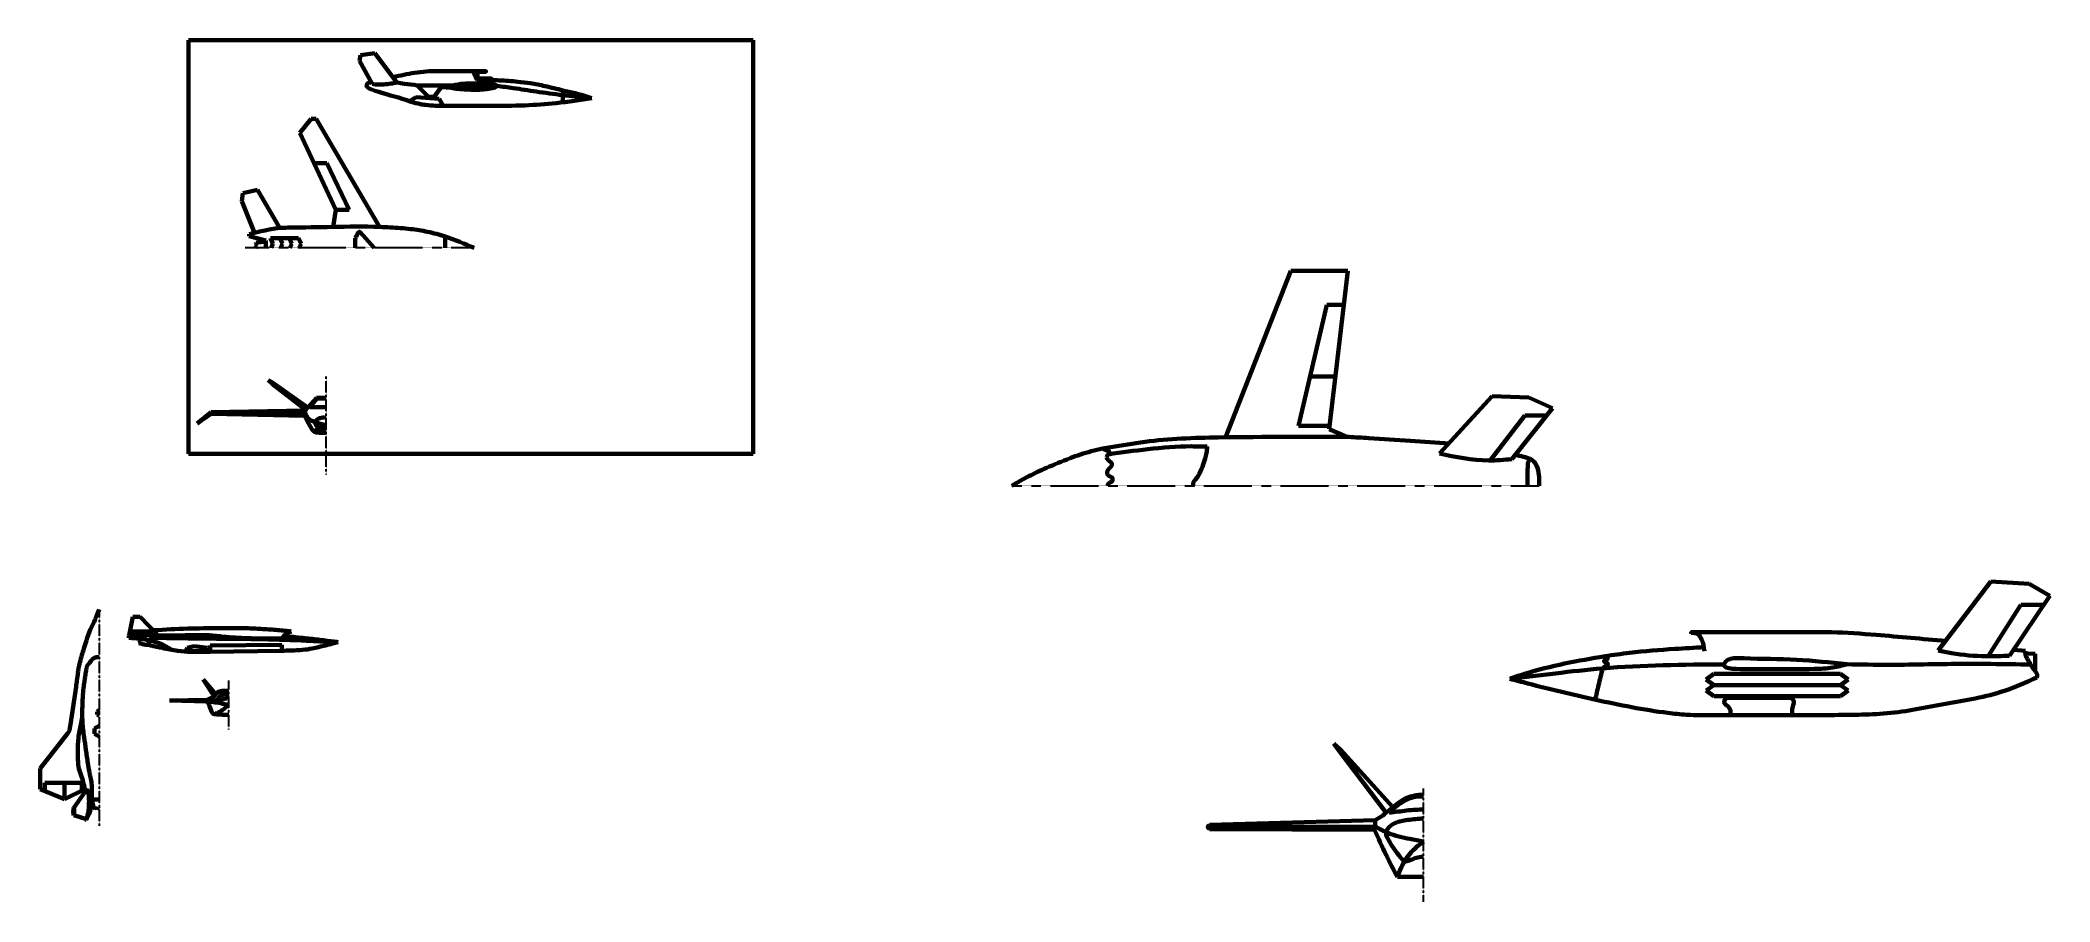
# Model space of a CAD drawing. Header units: millimetres. Extents: x 24294 to 1932156, y -475559 to 1027176.
# Drawn here: x 196183 to 413274, y -27321 to 65833 of the extents above; entities that cross this region are included whole.
import ezdxf

# ---------------------------------------------------------------- set-up
doc = ezdxf.new("R2010")
doc.units = ezdxf.units.MM
doc.linetypes.add('CENTER', pattern=[2, 1.25, -0.25, 0.25, -0.25])
doc.layers.add('_axes (Оси)', color=6, linetype='CENTER', lineweight=30)
doc.layers.add('_basic (Основной)', color=4, linetype='Continuous', lineweight=60)
picture_1 = doc.add_image_def('image3.jpg', size_in_pixel=(2400, 1760))

msp = doc.modelspace()

# ---------------------------------------------------------------- linework, layer by layer
at = {"layer": '_axes (Оси)', "transparency": 33554687}
for p, q in [((243076.418, 43371.214), (218327.244, 43371.214)), ((227063.706, 18880.003), (227063.706, 29523.23)), ((301150.797, 17660.682), (358119.616, 17660.682)), ((202559.785, 4266.98), (202559.785, -19126.448)), ((216554.539, -8688.04), (216554.539, -3396.229)), ((345627.444, -27321.49), (345627.444, -15052.105))]:
    msp.add_line(p, q, dxfattribs=at)
at = {"layer": '_basic (Основной)', "transparency": 33554687}
for p, q in [((230769.904, 64201.966), (230667.606, 63588.64)), ((230667.606, 63588.64), (232029.785, 61117.003)), ((232325.819, 64411.786), (230769.904, 64201.966)), ((234702.947, 61255.356), (232325.819, 64411.786)), ((236923.402, 60944.38), (240724.605, 60946.212)), ((238115.362, 59720.498), (236923.402, 60944.38)), ((238742.99, 59720.498), (239578.846, 60857.107)), ((239578.846, 60857.107), (245534.266, 60857.107)), ((243363.494, 61499.936), (242936.858, 62491.424)), ((242936.858, 62491.424), (244306.066, 62491.424)), ((244907.396, 61647.486), (243300.004, 61647.486)), ((244303.02, 62404.227), (243429.485, 62404.227)), ((243429.485, 62404.227), (243429.485, 61679.312)), ((243429.485, 61679.312), (244909.354, 61679.312)), ((244907.396, 61647.486), (244907.214, 61494.829)), ((236805.041, 59661.011), (236086.83, 59234.103)), ((239267.213, 59498.471), (236805.041, 59661.011)), ((238742.99, 59720.498), (238115.362, 59720.498)), ((239709.35, 58730.141), (239267.213, 59498.471)), ((240574.828, 60664.444), (239491.302, 60738.063)), ((252652.714, 60405.559), (252625.081, 59108.732)), ((225451.069, 57321.304), (224222.509, 55821.587)), ((226010.18, 57321.304), (225451.069, 57321.304)), ((232852.623, 45642.78), (226010.18, 57321.304)), ((224222.509, 55821.587), (228114.535, 47491.422)), ((227146.838, 52526.073), (225758.875, 52533.28)), ((229566.232, 47491.422), (227146.838, 52526.073)), ((218084.733, 49305.853), (217961.179, 48410.708)), ((217961.179, 48410.708), (219344.744, 44994.042)), ((219656.73, 49662.876), (218084.733, 49305.853)), ((222087.451, 45523.042), (219656.73, 49662.876)), ((228114.535, 47491.422), (227841.236, 45644.062)), ((228114.535, 47491.422), (229566.232, 47491.422)), ((218773.84, 44842.682), (218773.84, 44626.933)), ((218773.84, 44626.933), (220543.953, 44157.965)), ((219556.428, 43517.733), (219456.164, 43371.214)), ((219542.598, 43749.219), (219459.617, 43637.506)), ((219459.617, 43637.506), (219556.428, 43517.733)), ((219497.077, 43919.013), (219460.771, 43830.985)), ((219460.771, 43830.985), (219542.598, 43749.219)), ((220543.953, 44071.427), (219497.077, 43919.013)), ((220543.953, 44157.965), (220543.953, 43371.214)), ((222072.435, 44433.594), (221057.127, 44433.594)), ((221328.272, 43824.685), (221057.127, 44433.594)), ((221118.057, 43371.214), (221328.272, 43824.685)), ((223087.743, 44433.594), (222072.435, 44433.594)), ((222343.58, 43824.685), (222072.435, 44433.594)), ((222133.365, 43371.214), (222343.58, 43824.685)), ((224103.051, 44433.594), (223087.743, 44433.594)), ((223358.889, 43824.685), (223087.743, 44433.594)), ((223148.674, 43371.214), (223358.889, 43824.685)), ((224374.197, 43824.685), (224103.051, 44433.594)), ((224163.982, 43371.214), (224374.197, 43824.685)), ((230223.592, 44425.681), (230223.592, 43371.214)), ((230755.528, 45065.93), (232277.3, 43371.214)), ((239948.902, 44592.18), (239948.902, 43371.214)), ((331295.884, 40878.789), (324216.383, 22893.73)), ((331295.884, 40878.789), (337451.426, 40878.789)), ((337451.426, 40878.789), (335422.91, 23760.496)), ((335170.589, 37230.476), (332120.446, 24156.173)), ((337019.101, 37230.476), (335170.589, 37230.476)), ((220819.053, 29062.027), (221256.217, 28668.934)), ((220819.053, 29062.027), (221272.914, 28834.717)), ((221256.217, 28668.934), (224886.563, 25880.394)), ((221272.914, 28834.717), (225096.64, 26113.878)), ((333356.619, 29454.974), (336097.705, 29454.974)), ((226048.955, 27172.299), (224822.836, 25809.567)), ((225473.754, 26391.193), (225299.921, 26173.671)), ((225299.921, 26173.671), (227063.706, 26173.671)), ((226076.578, 27080.213), (225473.754, 26391.193)), ((227063.706, 27172.299), (226048.955, 27172.299)), ((227063.706, 27080.213), (226076.578, 27080.213)), ((347331.234, 21154.074), (353049.394, 27331.233)), ((353049.394, 27331.233), (357011.82, 27187.247)), ((357011.82, 27187.247), (359543.842, 26050.739)), ((214668.278, 25619.943), (213154.875, 24385.383)), ((214668.08, 25540.605), (213154.875, 24385.383)), ((214666.509, 25441.945), (213154.875, 24385.383)), ((224744.888, 25235.591), (214666.509, 25441.945)), ((224822.836, 25540.605), (214668.08, 25540.605)), ((224822.836, 25809.567), (214668.278, 25619.943)), ((224822.836, 25540.605), (224744.888, 25235.591)), ((224822.836, 25809.567), (224822.836, 25540.605)), ((332120.446, 24156.173), (335467.803, 24139.338)), ((352831.718, 20391.459), (356561.96, 25250.877)), ((359543.842, 26050.739), (355165.858, 20545.343)), ((356561.96, 25250.877), (358907.778, 25250.877)), ((335422.91, 23760.496), (337333.543, 22945.789)), ((401203.206, -159.885), (406914.848, 7307.382)), ((406914.848, 7307.382), (411045.355, 7069.6)), ((411045.355, 7069.6), (413274.088, 5760.841)), ((406606.335, -773.781), (410158.567, 4788.672)), ((413274.088, 5760.841), (408931.512, -714.061)), ((410158.567, 4788.672), (412622.075, 4788.672)), ((206196.51, 3475.343), (205792.569, 1517.164)), ((206995.795, 3475.343), (206196.51, 3475.343)), ((208867.79, 1561.564), (206995.795, 3475.343)), ((205792.569, 1517.164), (205747.095, 1461.616)), ((205747.095, 1461.616), (205747.095, 1208.59)), ((208542.007, 1894.619), (205870.432, 1894.619)), ((206877.955, 952.664), (207005.879, 1024.916)), ((206996.609, 817.419), (206877.955, 952.664)), ((206882.846, 654.554), (207013.286, 689.588)), ((207569.02, 451.532), (206882.846, 654.554)), ((206887.225, 761.841), (206996.609, 817.419)), ((207013.286, 689.588), (206887.225, 761.841)), ((207005.879, 1024.916), (206902.724, 1131.822)), ((207924.802, 451.532), (207569.02, 451.532)), ((207924.802, 451.532), (207924.802, 948.265)), ((209037.442, 1205.824), (207948.045, 1205.824)), ((211902.136, -136.429), (212045.773, 121.938)), ((212045.773, 121.938), (212811.835, 318.103)), ((212811.835, 318.103), (214243.402, 126.723)), ((214243.402, 126.723), (214027.946, -212.98)), ((214528.255, 401.486), (222281.855, 476.247)), ((214528.255, 401.486), (214538.614, -289.703)), ((222281.855, 476.247), (222291.607, -173.505)), ((212194.197, -212.98), (211902.136, -136.429)), ((214027.946, -212.98), (212194.197, -212.98)), ((222255.727, -174.043), (214535.076, -289.756)), ((410631.66, -187.919), (409360.532, -74.38)), ((411687.882, -504.262), (410634.259, -481.308)), ((411687.882, -504.262), (411693.841, -2397.556)), ((200053.465, -4079.027), (199414.646, -8383.953)), ((213789.314, -3291.355), (213916.567, -3513.89)), ((213789.314, -3291.355), (213980.288, -3486.379)), ((213916.567, -3513.89), (214994.131, -5115.564)), ((213980.288, -3486.379), (215140.761, -4896.52)), ((376976.732, -2683.684), (376144.12, -3284.996)), ((376976.732, -3886.309), (376144.12, -3284.996)), ((376976.732, -3886.309), (376144.12, -4487.621)), ((376976.732, -2683.684), (390673.502, -2683.684)), ((376976.732, -3886.309), (390673.502, -3886.309)), ((390673.502, -2683.684), (391506.114, -3284.996)), ((390673.502, -3886.309), (391506.114, -3284.996)), ((390673.502, -3886.309), (391506.114, -4487.621)), ((214218.684, -5489.766), (210158.255, -5547.844)), ((210158.255, -5547.844), (214181.303, -5680.181)), ((376976.732, -5088.933), (376144.12, -4487.621)), ((376976.732, -5088.933), (390673.502, -5088.933)), ((378704.645, -5261.477), (385138.56, -5261.477)), ((390673.502, -5088.933), (391506.114, -4487.621)), ((202059.581, -8592.498), (202559.785, -8276.298)), ((202059.581, -9155.908), (202059.581, -8592.498)), ((202330.981, -6777.569), (202559.785, -6598.422)), ((202330.981, -7061.225), (202330.981, -6777.569)), ((202559.785, -7203.053), (202330.981, -7061.225)), ((199179.476, -9078.5), (196183.216, -12894.003)), ((202559.785, -9443.365), (202059.581, -9155.908)), ((335945.307, -10202.483), (336499.924, -11000.036)), ((335945.307, -10202.483), (336636.467, -10841.415)), ((336636.467, -10841.415), (342311.396, -17081.71)), ((196183.216, -12894.003), (196183.216, -15149.752)), ((336499.924, -11000.036), (341569.021, -17700.898)), ((196183.216, -15149.752), (198791.134, -16227.921)), ((196678.104, -14459.411), (200664.32, -14459.411)), ((196678.104, -14459.411), (196678.104, -15354.349)), ((198805.039, -14459.411), (198791.134, -16227.921)), ((198791.134, -16227.921), (200997.503, -15137.561)), ((200664.32, -14459.411), (200664.32, -15302.216)), ((201015.061, -15459.449), (199819.865, -17168.707)), ((201790.573, -16252.8), (202559.785, -16252.8)), ((201822.046, -16252.8), (201822.046, -16585.898)), ((201822.046, -16585.898), (202031.201, -17290.841)), ((202031.201, -17290.841), (202067.584, -17206.77)), ((202067.584, -17206.77), (202108.516, -17281.754)), ((202108.516, -17281.754), (202188.092, -17152.239)), ((202188.092, -17152.239), (202299.509, -17274.935)), ((202299.509, -17274.935), (202430.47, -17156.012)), ((202430.47, -17156.012), (202559.785, -17278.707)), ((199801.324, -17962.249), (201196.158, -18366.29)), ((201018.485, -18425.705), (201018.485, -18314.824)), ((201164.334, -18425.705), (201018.485, -18425.705)), ((201196.158, -18366.29), (201164.334, -18425.705)), ((340349.4, -19162.703), (322307.868, -19228.206)), ((340400.01, -18485.963), (322493.951, -18997.984)), ((322494.746, -19454.416), (340335.191, -19526.179)), ((340402.466, -19162.51), (340335.191, -19526.179)), ((340400.01, -18485.963), (340402.466, -19162.51)), ((342792.037, -24629.387), (345627.444, -24629.387))]:
    msp.add_line(p, q, dxfattribs=at)
for points in [[(231920.84, 61314.681), (231648.177, 61215.55), (231546.646, 61154.669), (231478.952, 61059.964), (231448.491, 60938.206), (231563.56, 60718.358), (231800.489, 60572.924), (231935.868, 60518.807), (235301.514, 59492.775), (237248.591, 58916.726), (237822.62, 58830.142), (239967.094, 58727.322), (244664.62, 58732.279), (248547.186, 58781.814), (251908.036, 59032.209), (253892.318, 59267.141), (255764.625, 59558.66)], [(232029.785, 61117.003), (232368.965, 61047.064), (233294.973, 61052.444), (234091.779, 61138.526), (234702.947, 61255.356)], [(242936.858, 62491.424), (241906.991, 62491.424), (241140.116, 62491.424), (240031.487, 62491.424), (239089.71, 62491.424), (237888.64, 62454.472), (236630.121, 62297.958), (234308.711, 61851.162)], [(234702.947, 61255.356), (235543.278, 61121.639), (236923.402, 60944.38)], [(245534.266, 60878.507), (245463.205, 60807.712), (245252.006, 60694.462), (244872.111, 60614.676), (244392.453, 60535.959), (243782.562, 60483.249), (243235.305, 60466.776), (242249.577, 60499.721), (241293.525, 60559.023), (240574.828, 60664.444)], [(244300.771, 61148.149), (243679.11, 61162.987), (242779.939, 61144.61), (241938.436, 61124.198), (240724.605, 60946.212)], [(255764.625, 59558.66), (255293.349, 59722.255), (252649.19, 60406.381), (250713.493, 60864.075), (249130.977, 61176.394), (247785.182, 61336.1), (245780.987, 61484.824), (244772.386, 61494.979), (243363.494, 61499.936)], [(245534.266, 60878.507), (245492.539, 60921.658), (245354.152, 60986.373), (245084.085, 61069.571), (244783.558, 61122.328), (244300.277, 61148.162)], [(244306.066, 62491.424), (244327.455, 62470.163), (244328.675, 62433.532), (244303.02, 62404.227)], [(244909.354, 61679.312), (244918.501, 61673.062), (244919.949, 61654.723), (244916.08, 61649.416), (244907.396, 61647.486)], [(255764.625, 59558.66), (255354.242, 59599.568), (252636.306, 59892.222), (249769.379, 60277.296), (247291.42, 60652.599), (245534.266, 60878.507)], [(243076.418, 43371.214), (239942.593, 44594.25), (238039.22, 45112.995), (236200.742, 45415.593), (234005.364, 45588.508), (232859.019, 45642.544), (227754.515, 45642.544), (223161.993, 45567.733)], [(223161.993, 45567.733), (222207.795, 45532.44), (218773.84, 44842.682)], [(230223.592, 44425.681), (230577.984, 45050.906), (230617.365, 45094.626), (230674.237, 45112.116), (230755.528, 45065.93)], [(224744.888, 25235.591), (224843.26, 25047.805), (225285.22, 24206.32), (225500.137, 23841.983), (225653.65, 23608.044), (225837.861, 23473.812), (226068.13, 23412.45), (226360.437, 23398.481), (227063.706, 23398.481)], [(227063.706, 24201.616), (226668.448, 24302.245), (225793.475, 24580.804), (225259.197, 24843.888), (224933.572, 25254.998), (224822.836, 25540.605)], [(227063.706, 24201.616), (226831.052, 24116.54), (226455.508, 23923.095), (226052.862, 23718.042), (225745.614, 23527.144)], [(225844.199, 24562.594), (226025.098, 24766.534), (226394.606, 24953.379), (226699.343, 25025.666), (226900.96, 25053.349), (227063.706, 25074.884)], [(225844.199, 24562.594), (225897.334, 24377.069), (226039.742, 24136.61), (226297.997, 23843.805)], [(226297.997, 23843.805), (226450.04, 23777.775), (226622.464, 23753.972), (226956.441, 23749.357), (227063.706, 23749.357)], [(310954.161, 21675.149), (314563.443, 22274.481), (318474.729, 22701.984), (322501.444, 22861.749), (337555.957, 22945.28)], [(322262.717, 21889.158), (320545.843, 21922.605), (315830.476, 21615.294), (311575.439, 21056.613)], [(322262.717, 21889.158), (322173.52, 21220.643), (321828.976, 19971.675), (321424.363, 18995.385), (320999.089, 18353.451), (320776.094, 18056.329), (320713.277, 17660.682)], [(337555.957, 22945.28), (339699.39, 22806.64), (344199.16, 22499.49), (348440.743, 22229.198)], [(301150.797, 17660.682), (302984.896, 18694.851), (304891.656, 19586.5), (307433.989, 20636.93), (309731.882, 21382.005), (310954.161, 21675.149)], [(311384.278, 20758.127), (311419.686, 20859.79), (311555.528, 21037.649), (311701.218, 21231.892), (311694.379, 21327.445), (311501.872, 21443.616), (311257.687, 21528.685), (310954.161, 21675.149)], [(311384.278, 20758.127), (311452.171, 20588.375), (311577.626, 20408.839), (311789.279, 20237.052), (311935.461, 20108.58), (311960.274, 20014.315)], [(311445.492, 19037.598), (311452.171, 19140.325), (311692.875, 19567.41), (311874.077, 19734.307), (311960.388, 19903.303), (311960.274, 20014.315)], [(355165.858, 20545.343), (352627.923, 20390.855), (347331.234, 21154.074)], [(357193.04, 20557.744), (356402.828, 20793.829), (355530.725, 21004.169)], [(357193.04, 20557.744), (356978.767, 20328.023), (356873.83, 19751.295), (356860.719, 19161.455), (356860.719, 17660.682)], [(357193.04, 20557.744), (357518.75, 20294.893), (358002.211, 19345.019), (358122.369, 18322.496), (358125.122, 17660.682)], [(311445.492, 19037.598), (311458.868, 18936.446), (311907.479, 18605.282), (312011.225, 18519.901), (312035.64, 18349.14)], [(311445.492, 17660.682), (311571.818, 17891.742), (311907.479, 18092.998), (312011.225, 18178.379), (312035.64, 18349.14)], [(202559.785, 4266.98), (202268.121, 3554.567), (202002.443, 2966.421), (201592.277, 2068.168), (201173.389, 938.674), (200898.403, 61.999), (200692.217, -619.842), (200469.08, -1438.533), (200335.073, -2075.543), (200266.773, -2531.485), (200154.562, -3376.343), (200053.465, -4079.027)], [(223306.207, 1903.154), (222618.86, 1985.241), (221849.184, 2056.341), (220242.725, 2173.927), (218105.043, 2265.333), (215509.933, 2265.333), (212115.189, 2216.318), (208444.938, 2038.627)], [(205747.095, 1208.59), (206197.873, 1193.908), (207069.761, 1109.043), (208074.702, 913.854), (209586.355, 399.003), (210348.672, -76.716)], [(208867.79, 1561.564), (208667.886, 1525.305), (208374.567, 1508.866), (207848.244, 1508.866), (206921.158, 1508.866), (206074.101, 1508.866), (205975.417, 1508.866), (205792.569, 1517.164)], [(214535.076, -289.756), (213923.331, -293.217), (212491.735, -293.217), (211051.097, -198.446), (209383.49, 122.086), (208096.412, 397.377), (207924.802, 451.532)], [(209060.568, 1463.673), (208988.204, 1474.203), (208867.79, 1561.564)], [(222343.997, 1009.394), (221200.102, 1048.187), (218663.444, 1093.685), (215220.871, 1126.351), (209037.442, 1205.824)], [(222353.192, 1133.652), (221594.735, 1141.367), (218538.651, 1182.473), (215970.35, 1343.848), (214421.984, 1498.162), (213115.674, 1506.502), (211165.57, 1484.375), (209060.568, 1463.673)], [(228368.104, 750.651), (227773.643, 593.174), (226260.599, 225.269), (225560.197, 59.263), (224532.033, -79.825), (223315.307, -151.609), (222255.727, -174.043)], [(228368.104, 750.651), (226665.279, 818.462), (224726.195, 924.085), (222343.997, 1009.394)], [(222353.192, 1133.652), (222402.751, 1293.646), (222616.221, 1552.688), (222924.997, 1754.587), (223306.207, 1903.154)], [(222353.192, 1133.652), (222912.539, 1116.348), (225310.218, 1128.443)], [(228368.104, 750.651), (227750.353, 826.396), (226211.673, 1023.329), (224555.512, 1208.903), (222484.995, 1410.109)], [(365226.953, -763.199), (367869.589, -407.721), (372749.537, 20.892), (375932.628, 210.393)], [(374540.395, 1753.552), (374522.847, 1783.017), (374581.734, 1846.077)], [(374540.395, 1753.552), (375218.405, 1647.359), (375662.504, 1049.956), (375961.405, -213.128)], [(374581.734, 1846.077), (376323.969, 1846.255), (384036.136, 1846.926), (386624.302, 1840.038)], [(386624.302, 1840.038), (389686.044, 1828.317), (394527.509, 1536.951), (402003.768, 871.869)], [(201252.917, -1815.732), (201215.816, -1971.913), (201141.812, -2339.738), (201038.786, -2938.858), (200982.699, -3359.229), (200885.849, -4039.504), (200826.65, -4587.544)], [(202559.785, -859.453), (202406.348, -861.382), (202253.837, -874.886), (202151.52, -903.824), (201973.913, -977.132), (201829.121, -1102.53), (201458.043, -1546.948), (201252.917, -1815.732)], [(354935.219, -3203.019), (356538.339, -2676.311), (360862.563, -1565.903), (365226.953, -763.199)], [(354935.219, -3203.019), (359864.112, -2620.231), (364943.604, -2083.659), (378077.604, -1651.356)], [(364165.645, -5459.483), (364524.007, -3901.13), (364963.702, -2081.958)], [(364963.702, -2081.958), (365146.214, -1931.342), (365390.938, -1791.596), (365496.566, -1700.975), (365537.773, -1602.944), (365464.914, -1506.006), (365282.804, -1430.274), (365160.195, -1372.361), (365125.232, -1330.439), (365118.241, -1274.541), (365174.177, -1211.654), (365369.957, -1127.81), (365502.81, -1050.947), (365502.989, -979.674), (365378.414, -906.606), (365258.085, -869.279), (365206.511, -848.44), (365192.927, -769.019)], [(378077.604, -1651.356), (378263.384, -1332.175), (378778.393, -1060.329), (380249.577, -982.034), (385927.391, -1156.896), (391332.953, -1642.919)], [(378077.604, -1651.356), (378134.088, -1826.816), (378601.429, -2068.973), (379380.338, -2146.812), (383456.602, -2172.756), (387813.85, -2147.306), (389838.999, -1991.636), (391332.953, -1642.919)], [(391332.953, -1642.919), (395896.547, -1694.785), (402603.263, -1605.211), (411205.412, -1664.014)], [(408931.512, -714.061), (406399.678, -772.235), (402662.159, -438.436), (401203.206, -159.885)], [(411878.033, -3060.617), (411912.504, -2937.452), (411912.504, -2753.757), (411876.926, -2670.796), (411681.241, -2380.435), (411147.559, -1568.61), (410773.973, -893.077), (410643.523, -543.46), (410631.66, -187.919)], [(354935.219, -3203.019), (356898.037, -3718.33), (364216.914, -5470.841), (372026.829, -6896.215), (374015.936, -7087.321), (377225.855, -7145.909), (385672.753, -7132.19), (392625.555, -7089.052), (395688.895, -6942.583), (402004.79, -5917.045), (408374.974, -4510.668), (411878.033, -3060.617)], [(200826.65, -4587.544), (200792.15, -4995.737), (200729.735, -6928.594), (200754.992, -7948.503), (200930.509, -9527.081), (201121.152, -10887.331), (201336.948, -12322.295), (201492.41, -13259.421)], [(216554.539, -7100.005), (216420.238, -7100.005), (215988.485, -7097.881), (215501.439, -7068.125), (214997.374, -7036.244), (214876.147, -7006.492), (214799.58, -6929.975), (214608.171, -6524.028), (214367.836, -5841.786), (214357.25, -5806.151), (214338.87, -5772.747), (214300.624, -5744.396), (214121.436, -5678.212)], [(214181.303, -5680.181), (214320.196, -5686.281), (214902.228, -5730.048), (215693.425, -5859.605), (216554.539, -6042.135)], [(214917.884, -5226.022), (214747.986, -5263.368), (214552.33, -5320.998), (214379.33, -5411.555), (214218.684, -5489.766)], [(214822.236, -5346.114), (214792.703, -5414.089), (214794.888, -5516.643), (214893.147, -5562.466), (215135.516, -5586.467), (215303.105, -5605.165)], [(216554.539, -4491.257), (215968.023, -4507.041), (215679.67, -4544.799), (215435.069, -4634.225), (215216.321, -4805.13), (214921.668, -5220.914), (214822.236, -5346.114)], [(216554.539, -6042.135), (216380.119, -6178.904), (216046.208, -6444.576), (215667.335, -6717.439), (215495.063, -6815.205), (215205.811, -6932.103), (214949.556, -7030.285)], [(216554.539, -4852.131), (216240.701, -4865.255), (216001.274, -4907.476), (215785.989, -4977.85), (215594.844, -5096.475), (215441.927, -5271.4), (215303.105, -5605.165)], [(216554.539, -5307.591), (216365.23, -5322.269), (216107.914, -5390.029), (215846.351, -5464.418), (215588.809, -5542.836), (215303.105, -5605.165)], [(378763.707, -7141.213), (378743.997, -6539.504), (378409.509, -6106.939), (378232.432, -5988.968), (378134.05, -5861.163), (378252.988, -5369.575), (378704.645, -5261.477)], [(385138.56, -5261.477), (385160.951, -5262.182), (385235.078, -5270.694), (385569.528, -5522.293), (385617.555, -5846.705), (385547.307, -6038.17), (385464.278, -6338.129), (385437.338, -7132.106)], [(199414.646, -8383.953), (199376.268, -8632.426), (199328.269, -8814.694), (199179.476, -9078.5)], [(200733.722, -7386.664), (200575.995, -8151.048), (200436.557, -8835.376), (200311.547, -9647.417), (200233.324, -11018.282), (200264.579, -11981.284), (200316.967, -12675.434), (200577.414, -13555.145), (200827.521, -14374.824), (200997.503, -15137.561)], [(200997.503, -15137.561), (201019.828, -15291.977), (201015.061, -15459.449)], [(201492.41, -13259.421), (201587.604, -13689.474), (201724.6, -14396.064), (201748.24, -14714.29), (201749.357, -15506.754), (201790.573, -16252.8)], [(199819.865, -17168.707), (199759.218, -17551.941), (199801.324, -17962.249)], [(199819.865, -17168.707), (199862.548, -17554.356), (199801.324, -17962.249)], [(201015.061, -15459.449), (201093.009, -15355.16), (201174.742, -15283.38), (201299.942, -15279.837), (201368.885, -15434.042), (201435.406, -15943.58), (201446.038, -16921.167), (201387.549, -17526.841), (201196.158, -18366.29)], [(201790.573, -16252.8), (201763.48, -16335.757), (201728.526, -16593.689), (201677.548, -17011.826), (201608.718, -17348.855), (201464.182, -17816.57), (201196.158, -18366.29)], [(345627.444, -15752.618), (344954.494, -15778.047), (344407.445, -15879.752), (343644.126, -16159.443), (342702.699, -16769.678), (341786.709, -17519.756), (341010.667, -18117.281), (340654.449, -18333.405), (340400.01, -18485.963)], [(345627.444, -15917.35), (344796.062, -15970.436), (343855.06, -16257.322), (343041.661, -16743.434), (342387.745, -17237.51), (341901.248, -17697.201)], [(345627.444, -17353.944), (344801.87, -17366.658), (343796.826, -17455.649), (341901.248, -17697.201)], [(322493.951, -18997.984), (322307.868, -19237.075), (322494.746, -19454.416)], [(342792.037, -24629.387), (341566.447, -22238.946), (340335.191, -19526.179)], [(345627.444, -20793.299), (344140.566, -20523.02), (341825.153, -19887.357), (340349.4, -19162.703)], [(345627.444, -18314.374), (345190.043, -18341.255), (344342.797, -18421.889), (343535.897, -18515.96), (342890.371, -18677.229), (342298.643, -18932.572), (341935.539, -19201.352), (341720.367, -19483.573), (341586.669, -19786.41)], [(341586.669, -19786.41), (341585.887, -20074.89), (341666.57, -20289.913), (342083.471, -21069.38), (343534.458, -22973.185)], [(345627.444, -20793.299), (345018.385, -21273.098), (343746.188, -22633.416), (342792.037, -24629.387)], [(343534.458, -22973.185), (344075.028, -22845.837), (344693.65, -22617.374), (345352.628, -22469.541), (345627.444, -22469.541)]]:
    msp.add_spline(points, degree=3, dxfattribs=at)

# ---------------------------------------------------------------- pictures from other files: only their frames are drawn
image = msp.add_image(picture_1, insert=(212192.343, 21097.154), size_in_units=(61002.845, 44735.42), dxfattribs=at)
image.dxf.flags = 7

doc.saveas('drawing.dxf')
